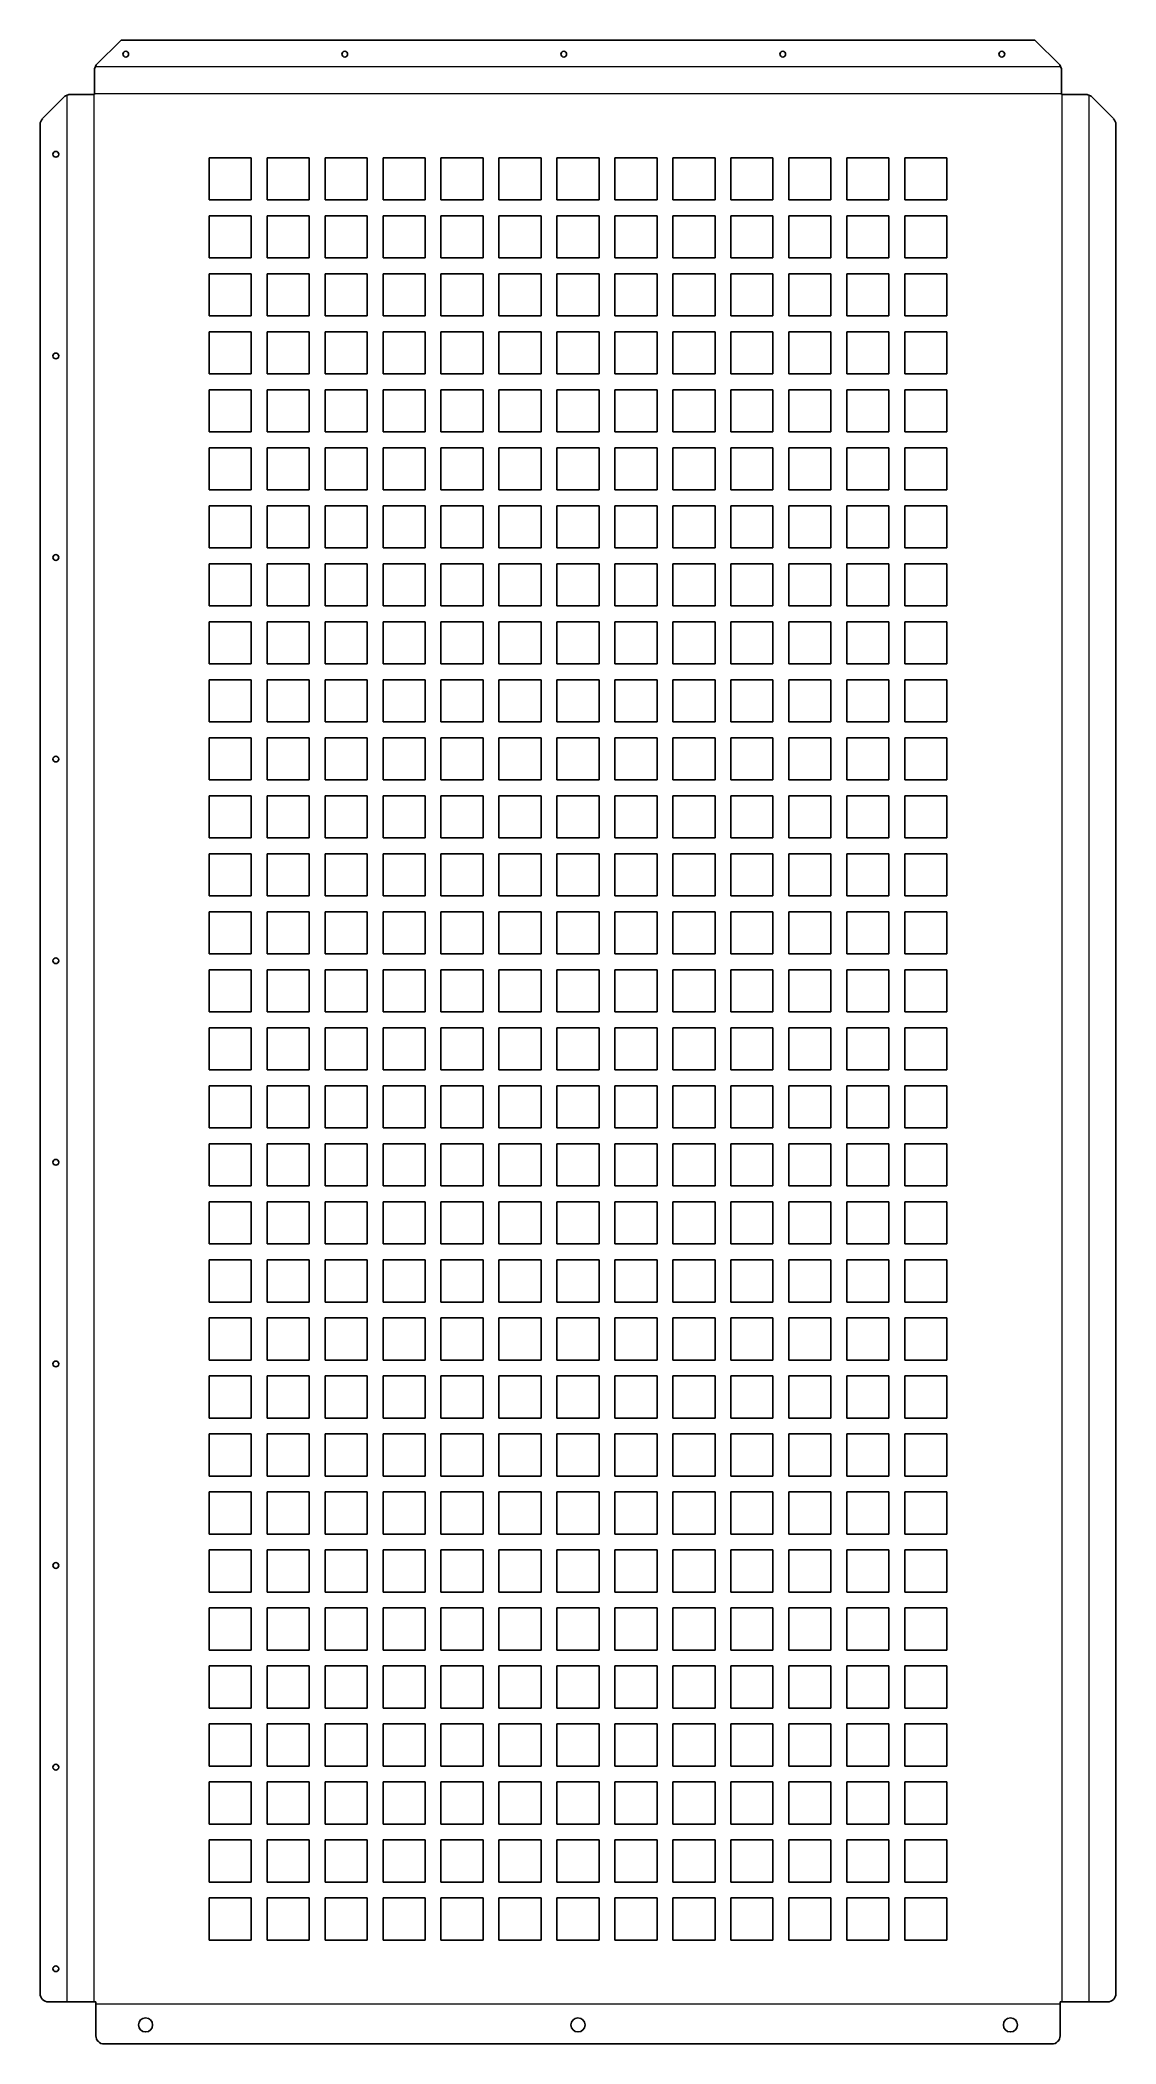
# Model space of a CAD drawing. Header units: millimetres. Extents: x -325 to 325, y -600 to 609.
import ezdxf

# ---------------------------------------------------------------- set-up
doc = ezdxf.new("R2010")
doc.units = ezdxf.units.MM

msp = doc.modelspace()

# ---------------------------------------------------------------- linework, layer by layer
for p, q in [((-290.8, 593.7), (-275.8, 608.7)), ((275.8, 608.7), (-275.8, 608.7)), ((275.8, 608.7), (290.8, 593.7)), ((-291.8, 591.4), (-290.8, 593.7)), ((290.8, 593.7), (291.8, 591.4)), ((-291.8, 575.8), (-291.8, 591.4)), ((291.8, 591.4), (291.8, 575.8)), ((-323.2, 561.3), (-309.7, 574.8)), ((-309.7, 574.8), (-307.4, 575.8)), ((-307.4, 575.8), (-291.8, 575.8)), ((291.8, 575.8), (307.4, 575.8)), ((307.4, 575.8), (309.7, 574.8)), ((309.7, 574.8), (323.2, 561.3)), ((-324.7, 557.7), (-324.7, -570)), ((324.7, -570), (324.7, 557.7)), ((-197.3, 537.7), (-222.7, 537.7)), ((-222.7, 537.7), (-222.7, 512.3)), ((-197.3, 512.3), (-197.3, 537.7)), ((-162.3, 537.7), (-187.7, 537.7)), ((-187.7, 537.7), (-187.7, 512.3)), ((-162.3, 512.3), (-162.3, 537.7)), ((-127.3, 537.7), (-152.7, 537.7)), ((-152.7, 537.7), (-152.7, 512.3)), ((-127.3, 512.3), (-127.3, 537.7)), ((-92.3, 537.7), (-117.7, 537.7)), ((-117.7, 537.7), (-117.7, 512.3)), ((-92.3, 512.3), (-92.3, 537.7)), ((-57.3, 537.7), (-82.7, 537.7)), ((-82.7, 537.7), (-82.7, 512.3)), ((-57.3, 512.3), (-57.3, 537.7)), ((-22.3, 537.7), (-47.7, 537.7)), ((-47.7, 537.7), (-47.7, 512.3)), ((-22.3, 512.3), (-22.3, 537.7)), ((12.7, 537.7), (-12.7, 537.7)), ((-12.7, 537.7), (-12.7, 512.3)), ((12.7, 512.3), (12.7, 537.7)), ((47.7, 537.7), (22.3, 537.7)), ((22.3, 537.7), (22.3, 512.3)), ((47.7, 512.3), (47.7, 537.7)), ((82.7, 537.7), (57.3, 537.7)), ((57.3, 537.7), (57.3, 512.3)), ((82.7, 512.3), (82.7, 537.7)), ((117.7, 537.7), (92.3, 537.7)), ((92.3, 537.7), (92.3, 512.3)), ((117.7, 512.3), (117.7, 537.7)), ((152.7, 537.7), (127.3, 537.7)), ((127.3, 537.7), (127.3, 512.3)), ((152.7, 512.3), (152.7, 537.7)), ((187.7, 537.7), (162.3, 537.7)), ((162.3, 537.7), (162.3, 512.3)), ((187.7, 512.3), (187.7, 537.7)), ((222.7, 537.7), (197.3, 537.7)), ((197.3, 537.7), (197.3, 512.3)), ((222.7, 512.3), (222.7, 537.7)), ((-222.7, 512.3), (-197.3, 512.3)), ((-187.7, 512.3), (-162.3, 512.3)), ((-152.7, 512.3), (-127.3, 512.3)), ((-117.7, 512.3), (-92.3, 512.3)), ((-82.7, 512.3), (-57.3, 512.3)), ((-47.7, 512.3), (-22.3, 512.3)), ((-12.7, 512.3), (12.7, 512.3)), ((22.3, 512.3), (47.7, 512.3)), ((57.3, 512.3), (82.7, 512.3)), ((92.3, 512.3), (117.7, 512.3)), ((127.3, 512.3), (152.7, 512.3)), ((162.3, 512.3), (187.7, 512.3)), ((197.3, 512.3), (222.7, 512.3)), ((-197.3, 502.7), (-222.7, 502.7)), ((-222.7, 502.7), (-222.7, 477.3)), ((-197.3, 477.3), (-197.3, 502.7)), ((-162.3, 502.7), (-187.7, 502.7)), ((-187.7, 502.7), (-187.7, 477.3)), ((-162.3, 477.3), (-162.3, 502.7)), ((-127.3, 502.7), (-152.7, 502.7)), ((-152.7, 502.7), (-152.7, 477.3)), ((-127.3, 477.3), (-127.3, 502.7)), ((-92.3, 502.7), (-117.7, 502.7)), ((-117.7, 502.7), (-117.7, 477.3)), ((-92.3, 477.3), (-92.3, 502.7)), ((-57.3, 502.7), (-82.7, 502.7)), ((-82.7, 502.7), (-82.7, 477.3)), ((-57.3, 477.3), (-57.3, 502.7)), ((-22.3, 502.7), (-47.7, 502.7)), ((-47.7, 502.7), (-47.7, 477.3)), ((-22.3, 477.3), (-22.3, 502.7)), ((12.7, 502.7), (-12.7, 502.7)), ((-12.7, 502.7), (-12.7, 477.3)), ((12.7, 477.3), (12.7, 502.7)), ((47.7, 502.7), (22.3, 502.7)), ((22.3, 502.7), (22.3, 477.3)), ((47.7, 477.3), (47.7, 502.7)), ((82.7, 502.7), (57.3, 502.7)), ((57.3, 502.7), (57.3, 477.3)), ((82.7, 477.3), (82.7, 502.7)), ((117.7, 502.7), (92.3, 502.7)), ((92.3, 502.7), (92.3, 477.3)), ((117.7, 477.3), (117.7, 502.7)), ((152.7, 502.7), (127.3, 502.7)), ((127.3, 502.7), (127.3, 477.3)), ((152.7, 477.3), (152.7, 502.7)), ((187.7, 502.7), (162.3, 502.7)), ((162.3, 502.7), (162.3, 477.3)), ((187.7, 477.3), (187.7, 502.7)), ((222.7, 502.7), (197.3, 502.7)), ((197.3, 502.7), (197.3, 477.3)), ((222.7, 477.3), (222.7, 502.7)), ((-222.7, 477.3), (-197.3, 477.3)), ((-187.7, 477.3), (-162.3, 477.3)), ((-152.7, 477.3), (-127.3, 477.3)), ((-117.7, 477.3), (-92.3, 477.3)), ((-82.7, 477.3), (-57.3, 477.3)), ((-47.7, 477.3), (-22.3, 477.3)), ((-12.7, 477.3), (12.7, 477.3)), ((22.3, 477.3), (47.7, 477.3)), ((57.3, 477.3), (82.7, 477.3)), ((92.3, 477.3), (117.7, 477.3)), ((127.3, 477.3), (152.7, 477.3)), ((162.3, 477.3), (187.7, 477.3)), ((197.3, 477.3), (222.7, 477.3)), ((-197.3, 467.7), (-222.7, 467.7)), ((-222.7, 467.7), (-222.7, 442.3)), ((-197.3, 442.3), (-197.3, 467.7)), ((-162.3, 467.7), (-187.7, 467.7)), ((-187.7, 467.7), (-187.7, 442.3)), ((-162.3, 442.3), (-162.3, 467.7)), ((-127.3, 467.7), (-152.7, 467.7)), ((-152.7, 467.7), (-152.7, 442.3)), ((-127.3, 442.3), (-127.3, 467.7)), ((-92.3, 467.7), (-117.7, 467.7)), ((-117.7, 467.7), (-117.7, 442.3)), ((-92.3, 442.3), (-92.3, 467.7)), ((-57.3, 467.7), (-82.7, 467.7)), ((-82.7, 467.7), (-82.7, 442.3)), ((-57.3, 442.3), (-57.3, 467.7)), ((-22.3, 467.7), (-47.7, 467.7)), ((-47.7, 467.7), (-47.7, 442.3)), ((-22.3, 442.3), (-22.3, 467.7)), ((12.7, 467.7), (-12.7, 467.7)), ((-12.7, 467.7), (-12.7, 442.3)), ((12.7, 442.3), (12.7, 467.7)), ((47.7, 467.7), (22.3, 467.7)), ((22.3, 467.7), (22.3, 442.3)), ((47.7, 442.3), (47.7, 467.7)), ((82.7, 467.7), (57.3, 467.7)), ((57.3, 467.7), (57.3, 442.3)), ((82.7, 442.3), (82.7, 467.7)), ((117.7, 467.7), (92.3, 467.7)), ((92.3, 467.7), (92.3, 442.3)), ((117.7, 442.3), (117.7, 467.7)), ((152.7, 467.7), (127.3, 467.7)), ((127.3, 467.7), (127.3, 442.3)), ((152.7, 442.3), (152.7, 467.7)), ((187.7, 467.7), (162.3, 467.7)), ((162.3, 467.7), (162.3, 442.3)), ((187.7, 442.3), (187.7, 467.7)), ((222.7, 467.7), (197.3, 467.7)), ((197.3, 467.7), (197.3, 442.3)), ((222.7, 442.3), (222.7, 467.7)), ((-222.7, 442.3), (-197.3, 442.3)), ((-187.7, 442.3), (-162.3, 442.3)), ((-152.7, 442.3), (-127.3, 442.3)), ((-117.7, 442.3), (-92.3, 442.3)), ((-82.7, 442.3), (-57.3, 442.3)), ((-47.7, 442.3), (-22.3, 442.3)), ((-12.7, 442.3), (12.7, 442.3)), ((22.3, 442.3), (47.7, 442.3)), ((57.3, 442.3), (82.7, 442.3)), ((92.3, 442.3), (117.7, 442.3)), ((127.3, 442.3), (152.7, 442.3)), ((162.3, 442.3), (187.7, 442.3)), ((197.3, 442.3), (222.7, 442.3)), ((-197.3, 432.7), (-222.7, 432.7)), ((-222.7, 432.7), (-222.7, 407.3)), ((-197.3, 407.3), (-197.3, 432.7)), ((-162.3, 432.7), (-187.7, 432.7)), ((-187.7, 432.7), (-187.7, 407.3)), ((-162.3, 407.3), (-162.3, 432.7)), ((-127.3, 432.7), (-152.7, 432.7)), ((-152.7, 432.7), (-152.7, 407.3)), ((-127.3, 407.3), (-127.3, 432.7)), ((-92.3, 432.7), (-117.7, 432.7)), ((-117.7, 432.7), (-117.7, 407.3)), ((-92.3, 407.3), (-92.3, 432.7)), ((-57.3, 432.7), (-82.7, 432.7)), ((-82.7, 432.7), (-82.7, 407.3)), ((-57.3, 407.3), (-57.3, 432.7)), ((-22.3, 432.7), (-47.7, 432.7)), ((-47.7, 432.7), (-47.7, 407.3)), ((-22.3, 407.3), (-22.3, 432.7)), ((12.7, 432.7), (-12.7, 432.7)), ((-12.7, 432.7), (-12.7, 407.3)), ((12.7, 407.3), (12.7, 432.7)), ((47.7, 432.7), (22.3, 432.7)), ((22.3, 432.7), (22.3, 407.3)), ((47.7, 407.3), (47.7, 432.7)), ((82.7, 432.7), (57.3, 432.7)), ((57.3, 432.7), (57.3, 407.3)), ((82.7, 407.3), (82.7, 432.7)), ((117.7, 432.7), (92.3, 432.7)), ((92.3, 432.7), (92.3, 407.3)), ((117.7, 407.3), (117.7, 432.7)), ((152.7, 432.7), (127.3, 432.7)), ((127.3, 432.7), (127.3, 407.3)), ((152.7, 407.3), (152.7, 432.7)), ((187.7, 432.7), (162.3, 432.7)), ((162.3, 432.7), (162.3, 407.3)), ((187.7, 407.3), (187.7, 432.7)), ((222.7, 432.7), (197.3, 432.7)), ((197.3, 432.7), (197.3, 407.3)), ((222.7, 407.3), (222.7, 432.7)), ((-222.7, 407.3), (-197.3, 407.3)), ((-187.7, 407.3), (-162.3, 407.3)), ((-152.7, 407.3), (-127.3, 407.3)), ((-117.7, 407.3), (-92.3, 407.3)), ((-82.7, 407.3), (-57.3, 407.3)), ((-47.7, 407.3), (-22.3, 407.3)), ((-12.7, 407.3), (12.7, 407.3)), ((22.3, 407.3), (47.7, 407.3)), ((57.3, 407.3), (82.7, 407.3)), ((92.3, 407.3), (117.7, 407.3)), ((127.3, 407.3), (152.7, 407.3)), ((162.3, 407.3), (187.7, 407.3)), ((197.3, 407.3), (222.7, 407.3)), ((-197.3, 397.7), (-222.7, 397.7)), ((-222.7, 397.7), (-222.7, 372.3)), ((-197.3, 372.3), (-197.3, 397.7)), ((-162.3, 397.7), (-187.7, 397.7)), ((-187.7, 397.7), (-187.7, 372.3)), ((-162.3, 372.3), (-162.3, 397.7)), ((-127.3, 397.7), (-152.7, 397.7)), ((-152.7, 397.7), (-152.7, 372.3)), ((-127.3, 372.3), (-127.3, 397.7)), ((-92.3, 397.7), (-117.7, 397.7)), ((-117.7, 397.7), (-117.7, 372.3)), ((-92.3, 372.3), (-92.3, 397.7)), ((-57.3, 397.7), (-82.7, 397.7)), ((-82.7, 397.7), (-82.7, 372.3)), ((-57.3, 372.3), (-57.3, 397.7)), ((-22.3, 397.7), (-47.7, 397.7)), ((-47.7, 397.7), (-47.7, 372.3)), ((-22.3, 372.3), (-22.3, 397.7)), ((12.7, 397.7), (-12.7, 397.7)), ((-12.7, 397.7), (-12.7, 372.3)), ((12.7, 372.3), (12.7, 397.7)), ((47.7, 397.7), (22.3, 397.7)), ((22.3, 397.7), (22.3, 372.3)), ((47.7, 372.3), (47.7, 397.7)), ((82.7, 397.7), (57.3, 397.7)), ((57.3, 397.7), (57.3, 372.3)), ((82.7, 372.3), (82.7, 397.7)), ((117.7, 397.7), (92.3, 397.7)), ((92.3, 397.7), (92.3, 372.3)), ((117.7, 372.3), (117.7, 397.7)), ((152.7, 397.7), (127.3, 397.7)), ((127.3, 397.7), (127.3, 372.3)), ((152.7, 372.3), (152.7, 397.7)), ((187.7, 397.7), (162.3, 397.7)), ((162.3, 397.7), (162.3, 372.3)), ((187.7, 372.3), (187.7, 397.7)), ((222.7, 397.7), (197.3, 397.7)), ((197.3, 397.7), (197.3, 372.3)), ((222.7, 372.3), (222.7, 397.7)), ((-222.7, 372.3), (-197.3, 372.3)), ((-187.7, 372.3), (-162.3, 372.3)), ((-152.7, 372.3), (-127.3, 372.3)), ((-117.7, 372.3), (-92.3, 372.3)), ((-82.7, 372.3), (-57.3, 372.3)), ((-47.7, 372.3), (-22.3, 372.3)), ((-12.7, 372.3), (12.7, 372.3)), ((22.3, 372.3), (47.7, 372.3)), ((57.3, 372.3), (82.7, 372.3)), ((92.3, 372.3), (117.7, 372.3)), ((127.3, 372.3), (152.7, 372.3)), ((162.3, 372.3), (187.7, 372.3)), ((197.3, 372.3), (222.7, 372.3)), ((-197.3, 362.7), (-222.7, 362.7)), ((-222.7, 362.7), (-222.7, 337.3)), ((-197.3, 337.3), (-197.3, 362.7)), ((-162.3, 362.7), (-187.7, 362.7)), ((-187.7, 362.7), (-187.7, 337.3)), ((-162.3, 337.3), (-162.3, 362.7)), ((-127.3, 362.7), (-152.7, 362.7)), ((-152.7, 362.7), (-152.7, 337.3)), ((-127.3, 337.3), (-127.3, 362.7)), ((-92.3, 362.7), (-117.7, 362.7)), ((-117.7, 362.7), (-117.7, 337.3)), ((-92.3, 337.3), (-92.3, 362.7)), ((-57.3, 362.7), (-82.7, 362.7)), ((-82.7, 362.7), (-82.7, 337.3)), ((-57.3, 337.3), (-57.3, 362.7)), ((-22.3, 362.7), (-47.7, 362.7)), ((-47.7, 362.7), (-47.7, 337.3)), ((-22.3, 337.3), (-22.3, 362.7)), ((12.7, 362.7), (-12.7, 362.7)), ((-12.7, 362.7), (-12.7, 337.3)), ((12.7, 337.3), (12.7, 362.7)), ((47.7, 362.7), (22.3, 362.7)), ((22.3, 362.7), (22.3, 337.3)), ((47.7, 337.3), (47.7, 362.7)), ((82.7, 362.7), (57.3, 362.7)), ((57.3, 362.7), (57.3, 337.3)), ((82.7, 337.3), (82.7, 362.7)), ((117.7, 362.7), (92.3, 362.7)), ((92.3, 362.7), (92.3, 337.3)), ((117.7, 337.3), (117.7, 362.7)), ((152.7, 362.7), (127.3, 362.7)), ((127.3, 362.7), (127.3, 337.3)), ((152.7, 337.3), (152.7, 362.7)), ((187.7, 362.7), (162.3, 362.7)), ((162.3, 362.7), (162.3, 337.3)), ((187.7, 337.3), (187.7, 362.7)), ((222.7, 362.7), (197.3, 362.7)), ((197.3, 362.7), (197.3, 337.3)), ((222.7, 337.3), (222.7, 362.7)), ((-222.7, 337.3), (-197.3, 337.3)), ((-197.3, 327.7), (-222.7, 327.7)), ((-222.7, 327.7), (-222.7, 302.3)), ((-197.3, 302.3), (-197.3, 327.7)), ((-187.7, 337.3), (-162.3, 337.3)), ((-162.3, 327.7), (-187.7, 327.7)), ((-187.7, 327.7), (-187.7, 302.3)), ((-162.3, 302.3), (-162.3, 327.7)), ((-152.7, 337.3), (-127.3, 337.3)), ((-127.3, 327.7), (-152.7, 327.7)), ((-152.7, 327.7), (-152.7, 302.3)), ((-127.3, 302.3), (-127.3, 327.7)), ((-117.7, 337.3), (-92.3, 337.3)), ((-92.3, 327.7), (-117.7, 327.7)), ((-117.7, 327.7), (-117.7, 302.3)), ((-92.3, 302.3), (-92.3, 327.7)), ((-82.7, 337.3), (-57.3, 337.3)), ((-57.3, 327.7), (-82.7, 327.7)), ((-82.7, 327.7), (-82.7, 302.3)), ((-57.3, 302.3), (-57.3, 327.7)), ((-47.7, 337.3), (-22.3, 337.3)), ((-22.3, 327.7), (-47.7, 327.7)), ((-47.7, 327.7), (-47.7, 302.3)), ((-22.3, 302.3), (-22.3, 327.7)), ((-12.7, 337.3), (12.7, 337.3)), ((12.7, 327.7), (-12.7, 327.7)), ((-12.7, 327.7), (-12.7, 302.3)), ((12.7, 302.3), (12.7, 327.7)), ((22.3, 337.3), (47.7, 337.3)), ((47.7, 327.7), (22.3, 327.7)), ((22.3, 327.7), (22.3, 302.3)), ((47.7, 302.3), (47.7, 327.7)), ((57.3, 337.3), (82.7, 337.3)), ((82.7, 327.7), (57.3, 327.7)), ((57.3, 327.7), (57.3, 302.3)), ((82.7, 302.3), (82.7, 327.7)), ((92.3, 337.3), (117.7, 337.3)), ((117.7, 327.7), (92.3, 327.7)), ((92.3, 327.7), (92.3, 302.3)), ((117.7, 302.3), (117.7, 327.7)), ((127.3, 337.3), (152.7, 337.3)), ((152.7, 327.7), (127.3, 327.7)), ((127.3, 327.7), (127.3, 302.3)), ((152.7, 302.3), (152.7, 327.7)), ((162.3, 337.3), (187.7, 337.3)), ((187.7, 327.7), (162.3, 327.7)), ((162.3, 327.7), (162.3, 302.3)), ((187.7, 302.3), (187.7, 327.7)), ((197.3, 337.3), (222.7, 337.3)), ((222.7, 327.7), (197.3, 327.7)), ((197.3, 327.7), (197.3, 302.3)), ((222.7, 302.3), (222.7, 327.7)), ((-222.7, 302.3), (-197.3, 302.3)), ((-187.7, 302.3), (-162.3, 302.3)), ((-152.7, 302.3), (-127.3, 302.3)), ((-117.7, 302.3), (-92.3, 302.3)), ((-82.7, 302.3), (-57.3, 302.3)), ((-47.7, 302.3), (-22.3, 302.3)), ((-12.7, 302.3), (12.7, 302.3)), ((22.3, 302.3), (47.7, 302.3)), ((57.3, 302.3), (82.7, 302.3)), ((92.3, 302.3), (117.7, 302.3)), ((127.3, 302.3), (152.7, 302.3)), ((162.3, 302.3), (187.7, 302.3)), ((197.3, 302.3), (222.7, 302.3)), ((-197.3, 292.7), (-222.7, 292.7)), ((-222.7, 292.7), (-222.7, 267.3)), ((-197.3, 267.3), (-197.3, 292.7)), ((-162.3, 292.7), (-187.7, 292.7)), ((-187.7, 292.7), (-187.7, 267.3)), ((-162.3, 267.3), (-162.3, 292.7)), ((-127.3, 292.7), (-152.7, 292.7)), ((-152.7, 292.7), (-152.7, 267.3)), ((-127.3, 267.3), (-127.3, 292.7)), ((-92.3, 292.7), (-117.7, 292.7)), ((-117.7, 292.7), (-117.7, 267.3)), ((-92.3, 267.3), (-92.3, 292.7)), ((-57.3, 292.7), (-82.7, 292.7)), ((-82.7, 292.7), (-82.7, 267.3)), ((-57.3, 267.3), (-57.3, 292.7)), ((-22.3, 292.7), (-47.7, 292.7)), ((-47.7, 292.7), (-47.7, 267.3)), ((-22.3, 267.3), (-22.3, 292.7)), ((12.7, 292.7), (-12.7, 292.7)), ((-12.7, 292.7), (-12.7, 267.3)), ((12.7, 267.3), (12.7, 292.7)), ((47.7, 292.7), (22.3, 292.7)), ((22.3, 292.7), (22.3, 267.3)), ((47.7, 267.3), (47.7, 292.7)), ((82.7, 292.7), (57.3, 292.7)), ((57.3, 292.7), (57.3, 267.3)), ((82.7, 267.3), (82.7, 292.7)), ((117.7, 292.7), (92.3, 292.7)), ((92.3, 292.7), (92.3, 267.3)), ((117.7, 267.3), (117.7, 292.7)), ((152.7, 292.7), (127.3, 292.7)), ((127.3, 292.7), (127.3, 267.3)), ((152.7, 267.3), (152.7, 292.7)), ((187.7, 292.7), (162.3, 292.7)), ((162.3, 292.7), (162.3, 267.3)), ((187.7, 267.3), (187.7, 292.7)), ((222.7, 292.7), (197.3, 292.7)), ((197.3, 292.7), (197.3, 267.3)), ((222.7, 267.3), (222.7, 292.7)), ((-222.7, 267.3), (-197.3, 267.3)), ((-187.7, 267.3), (-162.3, 267.3)), ((-152.7, 267.3), (-127.3, 267.3)), ((-117.7, 267.3), (-92.3, 267.3)), ((-82.7, 267.3), (-57.3, 267.3)), ((-47.7, 267.3), (-22.3, 267.3)), ((-12.7, 267.3), (12.7, 267.3)), ((22.3, 267.3), (47.7, 267.3)), ((57.3, 267.3), (82.7, 267.3)), ((92.3, 267.3), (117.7, 267.3)), ((127.3, 267.3), (152.7, 267.3)), ((162.3, 267.3), (187.7, 267.3)), ((197.3, 267.3), (222.7, 267.3)), ((-197.3, 257.7), (-222.7, 257.7)), ((-222.7, 257.7), (-222.7, 232.3)), ((-197.3, 232.3), (-197.3, 257.7)), ((-162.3, 257.7), (-187.7, 257.7)), ((-187.7, 257.7), (-187.7, 232.3)), ((-162.3, 232.3), (-162.3, 257.7)), ((-127.3, 257.7), (-152.7, 257.7)), ((-152.7, 257.7), (-152.7, 232.3)), ((-127.3, 232.3), (-127.3, 257.7)), ((-92.3, 257.7), (-117.7, 257.7)), ((-117.7, 257.7), (-117.7, 232.3)), ((-92.3, 232.3), (-92.3, 257.7)), ((-57.3, 257.7), (-82.7, 257.7)), ((-82.7, 257.7), (-82.7, 232.3)), ((-57.3, 232.3), (-57.3, 257.7)), ((-22.3, 257.7), (-47.7, 257.7)), ((-47.7, 257.7), (-47.7, 232.3)), ((-22.3, 232.3), (-22.3, 257.7)), ((12.7, 257.7), (-12.7, 257.7)), ((-12.7, 257.7), (-12.7, 232.3)), ((12.7, 232.3), (12.7, 257.7)), ((47.7, 257.7), (22.3, 257.7)), ((22.3, 257.7), (22.3, 232.3)), ((47.7, 232.3), (47.7, 257.7)), ((82.7, 257.7), (57.3, 257.7)), ((57.3, 257.7), (57.3, 232.3)), ((82.7, 232.3), (82.7, 257.7)), ((117.7, 257.7), (92.3, 257.7)), ((92.3, 257.7), (92.3, 232.3)), ((117.7, 232.3), (117.7, 257.7)), ((152.7, 257.7), (127.3, 257.7)), ((127.3, 257.7), (127.3, 232.3)), ((152.7, 232.3), (152.7, 257.7)), ((187.7, 257.7), (162.3, 257.7)), ((162.3, 257.7), (162.3, 232.3)), ((187.7, 232.3), (187.7, 257.7)), ((222.7, 257.7), (197.3, 257.7)), ((197.3, 257.7), (197.3, 232.3)), ((222.7, 232.3), (222.7, 257.7)), ((-222.7, 232.3), (-197.3, 232.3)), ((-187.7, 232.3), (-162.3, 232.3)), ((-152.7, 232.3), (-127.3, 232.3)), ((-117.7, 232.3), (-92.3, 232.3)), ((-82.7, 232.3), (-57.3, 232.3)), ((-47.7, 232.3), (-22.3, 232.3)), ((-12.7, 232.3), (12.7, 232.3)), ((22.3, 232.3), (47.7, 232.3)), ((57.3, 232.3), (82.7, 232.3)), ((92.3, 232.3), (117.7, 232.3)), ((127.3, 232.3), (152.7, 232.3)), ((162.3, 232.3), (187.7, 232.3)), ((197.3, 232.3), (222.7, 232.3)), ((-197.3, 222.7), (-222.7, 222.7)), ((-222.7, 222.7), (-222.7, 197.3)), ((-197.3, 197.3), (-197.3, 222.7)), ((-162.3, 222.7), (-187.7, 222.7)), ((-187.7, 222.7), (-187.7, 197.3)), ((-162.3, 197.3), (-162.3, 222.7)), ((-127.3, 222.7), (-152.7, 222.7)), ((-152.7, 222.7), (-152.7, 197.3)), ((-127.3, 197.3), (-127.3, 222.7)), ((-92.3, 222.7), (-117.7, 222.7)), ((-117.7, 222.7), (-117.7, 197.3)), ((-92.3, 197.3), (-92.3, 222.7)), ((-57.3, 222.7), (-82.7, 222.7)), ((-82.7, 222.7), (-82.7, 197.3)), ((-57.3, 197.3), (-57.3, 222.7)), ((-22.3, 222.7), (-47.7, 222.7)), ((-47.7, 222.7), (-47.7, 197.3)), ((-22.3, 197.3), (-22.3, 222.7)), ((12.7, 222.7), (-12.7, 222.7)), ((-12.7, 222.7), (-12.7, 197.3)), ((12.7, 197.3), (12.7, 222.7)), ((47.7, 222.7), (22.3, 222.7)), ((22.3, 222.7), (22.3, 197.3)), ((47.7, 197.3), (47.7, 222.7)), ((82.7, 222.7), (57.3, 222.7)), ((57.3, 222.7), (57.3, 197.3)), ((82.7, 197.3), (82.7, 222.7)), ((117.7, 222.7), (92.3, 222.7)), ((92.3, 222.7), (92.3, 197.3)), ((117.7, 197.3), (117.7, 222.7)), ((152.7, 222.7), (127.3, 222.7)), ((127.3, 222.7), (127.3, 197.3)), ((152.7, 197.3), (152.7, 222.7)), ((187.7, 222.7), (162.3, 222.7)), ((162.3, 222.7), (162.3, 197.3)), ((187.7, 197.3), (187.7, 222.7)), ((222.7, 222.7), (197.3, 222.7)), ((197.3, 222.7), (197.3, 197.3)), ((222.7, 197.3), (222.7, 222.7)), ((-222.7, 197.3), (-197.3, 197.3)), ((-187.7, 197.3), (-162.3, 197.3)), ((-152.7, 197.3), (-127.3, 197.3)), ((-117.7, 197.3), (-92.3, 197.3)), ((-82.7, 197.3), (-57.3, 197.3)), ((-47.7, 197.3), (-22.3, 197.3)), ((-12.7, 197.3), (12.7, 197.3)), ((22.3, 197.3), (47.7, 197.3)), ((57.3, 197.3), (82.7, 197.3)), ((92.3, 197.3), (117.7, 197.3)), ((127.3, 197.3), (152.7, 197.3)), ((162.3, 197.3), (187.7, 197.3)), ((197.3, 197.3), (222.7, 197.3)), ((-197.3, 187.7), (-222.7, 187.7)), ((-222.7, 187.7), (-222.7, 162.3)), ((-197.3, 162.3), (-197.3, 187.7)), ((-162.3, 187.7), (-187.7, 187.7)), ((-187.7, 187.7), (-187.7, 162.3)), ((-162.3, 162.3), (-162.3, 187.7)), ((-127.3, 187.7), (-152.7, 187.7)), ((-152.7, 187.7), (-152.7, 162.3)), ((-127.3, 162.3), (-127.3, 187.7)), ((-92.3, 187.7), (-117.7, 187.7)), ((-117.7, 187.7), (-117.7, 162.3)), ((-92.3, 162.3), (-92.3, 187.7)), ((-57.3, 187.7), (-82.7, 187.7)), ((-82.7, 187.7), (-82.7, 162.3)), ((-57.3, 162.3), (-57.3, 187.7)), ((-22.3, 187.7), (-47.7, 187.7)), ((-47.7, 187.7), (-47.7, 162.3)), ((-22.3, 162.3), (-22.3, 187.7)), ((12.7, 187.7), (-12.7, 187.7)), ((-12.7, 187.7), (-12.7, 162.3)), ((12.7, 162.3), (12.7, 187.7)), ((47.7, 187.7), (22.3, 187.7)), ((22.3, 187.7), (22.3, 162.3)), ((47.7, 162.3), (47.7, 187.7)), ((82.7, 187.7), (57.3, 187.7)), ((57.3, 187.7), (57.3, 162.3)), ((82.7, 162.3), (82.7, 187.7)), ((117.7, 187.7), (92.3, 187.7)), ((92.3, 187.7), (92.3, 162.3)), ((117.7, 162.3), (117.7, 187.7)), ((152.7, 187.7), (127.3, 187.7)), ((127.3, 187.7), (127.3, 162.3)), ((152.7, 162.3), (152.7, 187.7)), ((187.7, 187.7), (162.3, 187.7)), ((162.3, 187.7), (162.3, 162.3)), ((187.7, 162.3), (187.7, 187.7)), ((222.7, 187.7), (197.3, 187.7)), ((197.3, 187.7), (197.3, 162.3)), ((222.7, 162.3), (222.7, 187.7)), ((-222.7, 162.3), (-197.3, 162.3)), ((-187.7, 162.3), (-162.3, 162.3)), ((-152.7, 162.3), (-127.3, 162.3)), ((-117.7, 162.3), (-92.3, 162.3)), ((-82.7, 162.3), (-57.3, 162.3)), ((-47.7, 162.3), (-22.3, 162.3)), ((-12.7, 162.3), (12.7, 162.3)), ((22.3, 162.3), (47.7, 162.3)), ((57.3, 162.3), (82.7, 162.3)), ((92.3, 162.3), (117.7, 162.3)), ((127.3, 162.3), (152.7, 162.3)), ((162.3, 162.3), (187.7, 162.3)), ((197.3, 162.3), (222.7, 162.3)), ((-197.3, 152.7), (-222.7, 152.7)), ((-222.7, 152.7), (-222.7, 127.3)), ((-197.3, 127.3), (-197.3, 152.7)), ((-162.3, 152.7), (-187.7, 152.7)), ((-187.7, 152.7), (-187.7, 127.3)), ((-162.3, 127.3), (-162.3, 152.7)), ((-127.3, 152.7), (-152.7, 152.7)), ((-152.7, 152.7), (-152.7, 127.3)), ((-127.3, 127.3), (-127.3, 152.7)), ((-92.3, 152.7), (-117.7, 152.7)), ((-117.7, 152.7), (-117.7, 127.3)), ((-92.3, 127.3), (-92.3, 152.7)), ((-57.3, 152.7), (-82.7, 152.7)), ((-82.7, 152.7), (-82.7, 127.3)), ((-57.3, 127.3), (-57.3, 152.7)), ((-22.3, 152.7), (-47.7, 152.7)), ((-47.7, 152.7), (-47.7, 127.3)), ((-22.3, 127.3), (-22.3, 152.7)), ((12.7, 152.7), (-12.7, 152.7)), ((-12.7, 152.7), (-12.7, 127.3)), ((12.7, 127.3), (12.7, 152.7)), ((47.7, 152.7), (22.3, 152.7)), ((22.3, 152.7), (22.3, 127.3)), ((47.7, 127.3), (47.7, 152.7)), ((82.7, 152.7), (57.3, 152.7)), ((57.3, 152.7), (57.3, 127.3)), ((82.7, 127.3), (82.7, 152.7)), ((117.7, 152.7), (92.3, 152.7)), ((92.3, 152.7), (92.3, 127.3)), ((117.7, 127.3), (117.7, 152.7)), ((152.7, 152.7), (127.3, 152.7)), ((127.3, 152.7), (127.3, 127.3)), ((152.7, 127.3), (152.7, 152.7)), ((187.7, 152.7), (162.3, 152.7)), ((162.3, 152.7), (162.3, 127.3)), ((187.7, 127.3), (187.7, 152.7)), ((222.7, 152.7), (197.3, 152.7)), ((197.3, 152.7), (197.3, 127.3)), ((222.7, 127.3), (222.7, 152.7)), ((-222.7, 127.3), (-197.3, 127.3)), ((-187.7, 127.3), (-162.3, 127.3)), ((-152.7, 127.3), (-127.3, 127.3)), ((-117.7, 127.3), (-92.3, 127.3)), ((-82.7, 127.3), (-57.3, 127.3)), ((-47.7, 127.3), (-22.3, 127.3)), ((-12.7, 127.3), (12.7, 127.3)), ((22.3, 127.3), (47.7, 127.3)), ((57.3, 127.3), (82.7, 127.3)), ((92.3, 127.3), (117.7, 127.3)), ((127.3, 127.3), (152.7, 127.3)), ((162.3, 127.3), (187.7, 127.3)), ((197.3, 127.3), (222.7, 127.3)), ((-197.3, 117.7), (-222.7, 117.7)), ((-222.7, 117.7), (-222.7, 92.3)), ((-197.3, 92.3), (-197.3, 117.7)), ((-162.3, 117.7), (-187.7, 117.7)), ((-187.7, 117.7), (-187.7, 92.3)), ((-162.3, 92.3), (-162.3, 117.7)), ((-127.3, 117.7), (-152.7, 117.7)), ((-152.7, 117.7), (-152.7, 92.3)), ((-127.3, 92.3), (-127.3, 117.7)), ((-92.3, 117.7), (-117.7, 117.7)), ((-117.7, 117.7), (-117.7, 92.3)), ((-92.3, 92.3), (-92.3, 117.7)), ((-57.3, 117.7), (-82.7, 117.7)), ((-82.7, 117.7), (-82.7, 92.3)), ((-57.3, 92.3), (-57.3, 117.7)), ((-22.3, 117.7), (-47.7, 117.7)), ((-47.7, 117.7), (-47.7, 92.3)), ((-22.3, 92.3), (-22.3, 117.7)), ((12.7, 117.7), (-12.7, 117.7)), ((-12.7, 117.7), (-12.7, 92.3)), ((12.7, 92.3), (12.7, 117.7)), ((47.7, 117.7), (22.3, 117.7)), ((22.3, 117.7), (22.3, 92.3)), ((47.7, 92.3), (47.7, 117.7)), ((82.7, 117.7), (57.3, 117.7)), ((57.3, 117.7), (57.3, 92.3)), ((82.7, 92.3), (82.7, 117.7)), ((117.7, 117.7), (92.3, 117.7)), ((92.3, 117.7), (92.3, 92.3)), ((117.7, 92.3), (117.7, 117.7)), ((152.7, 117.7), (127.3, 117.7)), ((127.3, 117.7), (127.3, 92.3)), ((152.7, 92.3), (152.7, 117.7)), ((187.7, 117.7), (162.3, 117.7)), ((162.3, 117.7), (162.3, 92.3)), ((187.7, 92.3), (187.7, 117.7)), ((222.7, 117.7), (197.3, 117.7)), ((197.3, 117.7), (197.3, 92.3)), ((222.7, 92.3), (222.7, 117.7)), ((-222.7, 92.3), (-197.3, 92.3)), ((-187.7, 92.3), (-162.3, 92.3)), ((-152.7, 92.3), (-127.3, 92.3)), ((-117.7, 92.3), (-92.3, 92.3)), ((-82.7, 92.3), (-57.3, 92.3)), ((-47.7, 92.3), (-22.3, 92.3)), ((-12.7, 92.3), (12.7, 92.3)), ((22.3, 92.3), (47.7, 92.3)), ((57.3, 92.3), (82.7, 92.3)), ((92.3, 92.3), (117.7, 92.3)), ((127.3, 92.3), (152.7, 92.3)), ((162.3, 92.3), (187.7, 92.3)), ((197.3, 92.3), (222.7, 92.3)), ((-197.3, 82.7), (-222.7, 82.7)), ((-222.7, 82.7), (-222.7, 57.3)), ((-197.3, 57.3), (-197.3, 82.7)), ((-162.3, 82.7), (-187.7, 82.7)), ((-187.7, 82.7), (-187.7, 57.3)), ((-162.3, 57.3), (-162.3, 82.7)), ((-127.3, 82.7), (-152.7, 82.7)), ((-152.7, 82.7), (-152.7, 57.3)), ((-127.3, 57.3), (-127.3, 82.7)), ((-92.3, 82.7), (-117.7, 82.7)), ((-117.7, 82.7), (-117.7, 57.3)), ((-92.3, 57.3), (-92.3, 82.7)), ((-57.3, 82.7), (-82.7, 82.7)), ((-82.7, 82.7), (-82.7, 57.3)), ((-57.3, 57.3), (-57.3, 82.7)), ((-22.3, 82.7), (-47.7, 82.7)), ((-47.7, 82.7), (-47.7, 57.3)), ((-22.3, 57.3), (-22.3, 82.7)), ((12.7, 82.7), (-12.7, 82.7)), ((-12.7, 82.7), (-12.7, 57.3)), ((12.7, 57.3), (12.7, 82.7)), ((47.7, 82.7), (22.3, 82.7)), ((22.3, 82.7), (22.3, 57.3)), ((47.7, 57.3), (47.7, 82.7)), ((82.7, 82.7), (57.3, 82.7)), ((57.3, 82.7), (57.3, 57.3)), ((82.7, 57.3), (82.7, 82.7)), ((117.7, 82.7), (92.3, 82.7)), ((92.3, 82.7), (92.3, 57.3)), ((117.7, 57.3), (117.7, 82.7)), ((152.7, 82.7), (127.3, 82.7)), ((127.3, 82.7), (127.3, 57.3)), ((152.7, 57.3), (152.7, 82.7)), ((187.7, 82.7), (162.3, 82.7)), ((162.3, 82.7), (162.3, 57.3)), ((187.7, 57.3), (187.7, 82.7)), ((222.7, 82.7), (197.3, 82.7)), ((197.3, 82.7), (197.3, 57.3)), ((222.7, 57.3), (222.7, 82.7)), ((-222.7, 57.3), (-197.3, 57.3)), ((-187.7, 57.3), (-162.3, 57.3)), ((-152.7, 57.3), (-127.3, 57.3)), ((-117.7, 57.3), (-92.3, 57.3)), ((-82.7, 57.3), (-57.3, 57.3)), ((-47.7, 57.3), (-22.3, 57.3)), ((-12.7, 57.3), (12.7, 57.3)), ((22.3, 57.3), (47.7, 57.3)), ((57.3, 57.3), (82.7, 57.3)), ((92.3, 57.3), (117.7, 57.3)), ((127.3, 57.3), (152.7, 57.3)), ((162.3, 57.3), (187.7, 57.3)), ((197.3, 57.3), (222.7, 57.3)), ((-197.3, 47.7), (-222.7, 47.7)), ((-222.7, 47.7), (-222.7, 22.3)), ((-197.3, 22.3), (-197.3, 47.7)), ((-162.3, 47.7), (-187.7, 47.7)), ((-187.7, 47.7), (-187.7, 22.3)), ((-162.3, 22.3), (-162.3, 47.7)), ((-127.3, 47.7), (-152.7, 47.7)), ((-152.7, 47.7), (-152.7, 22.3)), ((-127.3, 22.3), (-127.3, 47.7)), ((-92.3, 47.7), (-117.7, 47.7)), ((-117.7, 47.7), (-117.7, 22.3)), ((-92.3, 22.3), (-92.3, 47.7)), ((-57.3, 47.7), (-82.7, 47.7)), ((-82.7, 47.7), (-82.7, 22.3)), ((-57.3, 22.3), (-57.3, 47.7)), ((-22.3, 47.7), (-47.7, 47.7)), ((-47.7, 47.7), (-47.7, 22.3)), ((-22.3, 22.3), (-22.3, 47.7)), ((12.7, 47.7), (-12.7, 47.7)), ((-12.7, 47.7), (-12.7, 22.3)), ((12.7, 22.3), (12.7, 47.7)), ((47.7, 47.7), (22.3, 47.7)), ((22.3, 47.7), (22.3, 22.3)), ((47.7, 22.3), (47.7, 47.7)), ((82.7, 47.7), (57.3, 47.7)), ((57.3, 47.7), (57.3, 22.3)), ((82.7, 22.3), (82.7, 47.7)), ((117.7, 47.7), (92.3, 47.7)), ((92.3, 47.7), (92.3, 22.3)), ((117.7, 22.3), (117.7, 47.7)), ((152.7, 47.7), (127.3, 47.7)), ((127.3, 47.7), (127.3, 22.3)), ((152.7, 22.3), (152.7, 47.7)), ((187.7, 47.7), (162.3, 47.7)), ((162.3, 47.7), (162.3, 22.3)), ((187.7, 22.3), (187.7, 47.7)), ((222.7, 47.7), (197.3, 47.7)), ((197.3, 47.7), (197.3, 22.3)), ((222.7, 22.3), (222.7, 47.7)), ((-222.7, 22.3), (-197.3, 22.3)), ((-197.3, 12.7), (-222.7, 12.7)), ((-222.7, 12.7), (-222.7, -12.7)), ((-197.3, -12.7), (-197.3, 12.7)), ((-187.7, 22.3), (-162.3, 22.3)), ((-162.3, 12.7), (-187.7, 12.7)), ((-187.7, 12.7), (-187.7, -12.7)), ((-162.3, -12.7), (-162.3, 12.7)), ((-152.7, 22.3), (-127.3, 22.3)), ((-127.3, 12.7), (-152.7, 12.7)), ((-152.7, 12.7), (-152.7, -12.7)), ((-127.3, -12.7), (-127.3, 12.7)), ((-117.7, 22.3), (-92.3, 22.3)), ((-92.3, 12.7), (-117.7, 12.7)), ((-117.7, 12.7), (-117.7, -12.7)), ((-92.3, -12.7), (-92.3, 12.7)), ((-82.7, 22.3), (-57.3, 22.3)), ((-57.3, 12.7), (-82.7, 12.7)), ((-82.7, 12.7), (-82.7, -12.7)), ((-57.3, -12.7), (-57.3, 12.7)), ((-47.7, 22.3), (-22.3, 22.3)), ((-22.3, 12.7), (-47.7, 12.7)), ((-47.7, 12.7), (-47.7, -12.7)), ((-22.3, -12.7), (-22.3, 12.7)), ((-12.7, 22.3), (12.7, 22.3)), ((12.7, 12.7), (-12.7, 12.7)), ((-12.7, 12.7), (-12.7, -12.7)), ((12.7, -12.7), (12.7, 12.7)), ((22.3, 22.3), (47.7, 22.3)), ((47.7, 12.7), (22.3, 12.7)), ((22.3, 12.7), (22.3, -12.7)), ((47.7, -12.7), (47.7, 12.7)), ((57.3, 22.3), (82.7, 22.3)), ((82.7, 12.7), (57.3, 12.7)), ((57.3, 12.7), (57.3, -12.7)), ((82.7, -12.7), (82.7, 12.7)), ((92.3, 22.3), (117.7, 22.3)), ((117.7, 12.7), (92.3, 12.7)), ((92.3, 12.7), (92.3, -12.7)), ((117.7, -12.7), (117.7, 12.7)), ((127.3, 22.3), (152.7, 22.3)), ((152.7, 12.7), (127.3, 12.7)), ((127.3, 12.7), (127.3, -12.7)), ((152.7, -12.7), (152.7, 12.7)), ((162.3, 22.3), (187.7, 22.3)), ((187.7, 12.7), (162.3, 12.7)), ((162.3, 12.7), (162.3, -12.7)), ((187.7, -12.7), (187.7, 12.7)), ((197.3, 22.3), (222.7, 22.3)), ((222.7, 12.7), (197.3, 12.7)), ((197.3, 12.7), (197.3, -12.7)), ((222.7, -12.7), (222.7, 12.7)), ((-222.7, -12.7), (-197.3, -12.7)), ((-197.3, -22.3), (-222.7, -22.3)), ((-222.7, -22.3), (-222.7, -47.7)), ((-197.3, -47.7), (-197.3, -22.3)), ((-187.7, -12.7), (-162.3, -12.7)), ((-162.3, -22.3), (-187.7, -22.3)), ((-187.7, -22.3), (-187.7, -47.7)), ((-162.3, -47.7), (-162.3, -22.3)), ((-152.7, -12.7), (-127.3, -12.7)), ((-127.3, -22.3), (-152.7, -22.3)), ((-152.7, -22.3), (-152.7, -47.7)), ((-127.3, -47.7), (-127.3, -22.3)), ((-117.7, -12.7), (-92.3, -12.7)), ((-92.3, -22.3), (-117.7, -22.3)), ((-117.7, -22.3), (-117.7, -47.7)), ((-92.3, -47.7), (-92.3, -22.3)), ((-82.7, -12.7), (-57.3, -12.7)), ((-57.3, -22.3), (-82.7, -22.3)), ((-82.7, -22.3), (-82.7, -47.7)), ((-57.3, -47.7), (-57.3, -22.3)), ((-47.7, -12.7), (-22.3, -12.7)), ((-22.3, -22.3), (-47.7, -22.3)), ((-47.7, -22.3), (-47.7, -47.7)), ((-22.3, -47.7), (-22.3, -22.3)), ((-12.7, -12.7), (12.7, -12.7)), ((12.7, -22.3), (-12.7, -22.3)), ((-12.7, -22.3), (-12.7, -47.7)), ((12.7, -47.7), (12.7, -22.3)), ((22.3, -12.7), (47.7, -12.7)), ((47.7, -22.3), (22.3, -22.3)), ((22.3, -22.3), (22.3, -47.7)), ((47.7, -47.7), (47.7, -22.3)), ((57.3, -12.7), (82.7, -12.7)), ((82.7, -22.3), (57.3, -22.3)), ((57.3, -22.3), (57.3, -47.7)), ((82.7, -47.7), (82.7, -22.3)), ((92.3, -12.7), (117.7, -12.7)), ((117.7, -22.3), (92.3, -22.3)), ((92.3, -22.3), (92.3, -47.7)), ((117.7, -47.7), (117.7, -22.3)), ((127.3, -12.7), (152.7, -12.7)), ((152.7, -22.3), (127.3, -22.3)), ((127.3, -22.3), (127.3, -47.7)), ((152.7, -47.7), (152.7, -22.3)), ((162.3, -12.7), (187.7, -12.7)), ((187.7, -22.3), (162.3, -22.3)), ((162.3, -22.3), (162.3, -47.7)), ((187.7, -47.7), (187.7, -22.3)), ((197.3, -12.7), (222.7, -12.7)), ((222.7, -22.3), (197.3, -22.3)), ((197.3, -22.3), (197.3, -47.7)), ((222.7, -47.7), (222.7, -22.3)), ((-222.7, -47.7), (-197.3, -47.7)), ((-187.7, -47.7), (-162.3, -47.7)), ((-152.7, -47.7), (-127.3, -47.7)), ((-117.7, -47.7), (-92.3, -47.7)), ((-82.7, -47.7), (-57.3, -47.7)), ((-47.7, -47.7), (-22.3, -47.7)), ((-12.7, -47.7), (12.7, -47.7)), ((22.3, -47.7), (47.7, -47.7)), ((57.3, -47.7), (82.7, -47.7)), ((92.3, -47.7), (117.7, -47.7)), ((127.3, -47.7), (152.7, -47.7)), ((162.3, -47.7), (187.7, -47.7)), ((197.3, -47.7), (222.7, -47.7)), ((-197.3, -57.3), (-222.7, -57.3)), ((-222.7, -57.3), (-222.7, -82.7)), ((-197.3, -82.7), (-197.3, -57.3)), ((-162.3, -57.3), (-187.7, -57.3)), ((-187.7, -57.3), (-187.7, -82.7)), ((-162.3, -82.7), (-162.3, -57.3)), ((-127.3, -57.3), (-152.7, -57.3)), ((-152.7, -57.3), (-152.7, -82.7)), ((-127.3, -82.7), (-127.3, -57.3)), ((-92.3, -57.3), (-117.7, -57.3)), ((-117.7, -57.3), (-117.7, -82.7)), ((-92.3, -82.7), (-92.3, -57.3)), ((-57.3, -57.3), (-82.7, -57.3)), ((-82.7, -57.3), (-82.7, -82.7)), ((-57.3, -82.7), (-57.3, -57.3)), ((-22.3, -57.3), (-47.7, -57.3)), ((-47.7, -57.3), (-47.7, -82.7)), ((-22.3, -82.7), (-22.3, -57.3)), ((12.7, -57.3), (-12.7, -57.3)), ((-12.7, -57.3), (-12.7, -82.7)), ((12.7, -82.7), (12.7, -57.3)), ((47.7, -57.3), (22.3, -57.3)), ((22.3, -57.3), (22.3, -82.7)), ((47.7, -82.7), (47.7, -57.3)), ((82.7, -57.3), (57.3, -57.3)), ((57.3, -57.3), (57.3, -82.7)), ((82.7, -82.7), (82.7, -57.3)), ((117.7, -57.3), (92.3, -57.3)), ((92.3, -57.3), (92.3, -82.7)), ((117.7, -82.7), (117.7, -57.3)), ((152.7, -57.3), (127.3, -57.3)), ((127.3, -57.3), (127.3, -82.7)), ((152.7, -82.7), (152.7, -57.3)), ((187.7, -57.3), (162.3, -57.3)), ((162.3, -57.3), (162.3, -82.7)), ((187.7, -82.7), (187.7, -57.3)), ((222.7, -57.3), (197.3, -57.3)), ((197.3, -57.3), (197.3, -82.7)), ((222.7, -82.7), (222.7, -57.3)), ((-222.7, -82.7), (-197.3, -82.7)), ((-187.7, -82.7), (-162.3, -82.7)), ((-152.7, -82.7), (-127.3, -82.7)), ((-117.7, -82.7), (-92.3, -82.7)), ((-82.7, -82.7), (-57.3, -82.7)), ((-47.7, -82.7), (-22.3, -82.7)), ((-12.7, -82.7), (12.7, -82.7)), ((22.3, -82.7), (47.7, -82.7)), ((57.3, -82.7), (82.7, -82.7)), ((92.3, -82.7), (117.7, -82.7)), ((127.3, -82.7), (152.7, -82.7)), ((162.3, -82.7), (187.7, -82.7)), ((197.3, -82.7), (222.7, -82.7)), ((-197.3, -92.3), (-222.7, -92.3)), ((-222.7, -92.3), (-222.7, -117.7)), ((-197.3, -117.7), (-197.3, -92.3)), ((-162.3, -92.3), (-187.7, -92.3)), ((-187.7, -92.3), (-187.7, -117.7)), ((-162.3, -117.7), (-162.3, -92.3)), ((-127.3, -92.3), (-152.7, -92.3)), ((-152.7, -92.3), (-152.7, -117.7)), ((-127.3, -117.7), (-127.3, -92.3)), ((-92.3, -92.3), (-117.7, -92.3)), ((-117.7, -92.3), (-117.7, -117.7)), ((-92.3, -117.7), (-92.3, -92.3)), ((-57.3, -92.3), (-82.7, -92.3)), ((-82.7, -92.3), (-82.7, -117.7)), ((-57.3, -117.7), (-57.3, -92.3)), ((-22.3, -92.3), (-47.7, -92.3)), ((-47.7, -92.3), (-47.7, -117.7)), ((-22.3, -117.7), (-22.3, -92.3)), ((12.7, -92.3), (-12.7, -92.3)), ((-12.7, -92.3), (-12.7, -117.7)), ((12.7, -117.7), (12.7, -92.3)), ((47.7, -92.3), (22.3, -92.3)), ((22.3, -92.3), (22.3, -117.7)), ((47.7, -117.7), (47.7, -92.3)), ((82.7, -92.3), (57.3, -92.3)), ((57.3, -92.3), (57.3, -117.7)), ((82.7, -117.7), (82.7, -92.3)), ((117.7, -92.3), (92.3, -92.3)), ((92.3, -92.3), (92.3, -117.7)), ((117.7, -117.7), (117.7, -92.3)), ((152.7, -92.3), (127.3, -92.3)), ((127.3, -92.3), (127.3, -117.7)), ((152.7, -117.7), (152.7, -92.3)), ((187.7, -92.3), (162.3, -92.3)), ((162.3, -92.3), (162.3, -117.7)), ((187.7, -117.7), (187.7, -92.3)), ((222.7, -92.3), (197.3, -92.3)), ((197.3, -92.3), (197.3, -117.7)), ((222.7, -117.7), (222.7, -92.3)), ((-222.7, -117.7), (-197.3, -117.7)), ((-187.7, -117.7), (-162.3, -117.7)), ((-152.7, -117.7), (-127.3, -117.7)), ((-117.7, -117.7), (-92.3, -117.7)), ((-82.7, -117.7), (-57.3, -117.7)), ((-47.7, -117.7), (-22.3, -117.7)), ((-12.7, -117.7), (12.7, -117.7)), ((22.3, -117.7), (47.7, -117.7)), ((57.3, -117.7), (82.7, -117.7)), ((92.3, -117.7), (117.7, -117.7)), ((127.3, -117.7), (152.7, -117.7)), ((162.3, -117.7), (187.7, -117.7)), ((197.3, -117.7), (222.7, -117.7)), ((-197.3, -127.3), (-222.7, -127.3)), ((-222.7, -127.3), (-222.7, -152.7)), ((-197.3, -152.7), (-197.3, -127.3)), ((-162.3, -127.3), (-187.7, -127.3)), ((-187.7, -127.3), (-187.7, -152.7)), ((-162.3, -152.7), (-162.3, -127.3)), ((-127.3, -127.3), (-152.7, -127.3)), ((-152.7, -127.3), (-152.7, -152.7)), ((-127.3, -152.7), (-127.3, -127.3)), ((-92.3, -127.3), (-117.7, -127.3)), ((-117.7, -127.3), (-117.7, -152.7)), ((-92.3, -152.7), (-92.3, -127.3)), ((-57.3, -127.3), (-82.7, -127.3)), ((-82.7, -127.3), (-82.7, -152.7)), ((-57.3, -152.7), (-57.3, -127.3)), ((-22.3, -127.3), (-47.7, -127.3)), ((-47.7, -127.3), (-47.7, -152.7)), ((-22.3, -152.7), (-22.3, -127.3)), ((12.7, -127.3), (-12.7, -127.3)), ((-12.7, -127.3), (-12.7, -152.7)), ((12.7, -152.7), (12.7, -127.3)), ((47.7, -127.3), (22.3, -127.3)), ((22.3, -127.3), (22.3, -152.7)), ((47.7, -152.7), (47.7, -127.3)), ((82.7, -127.3), (57.3, -127.3)), ((57.3, -127.3), (57.3, -152.7)), ((82.7, -152.7), (82.7, -127.3)), ((117.7, -127.3), (92.3, -127.3)), ((92.3, -127.3), (92.3, -152.7)), ((117.7, -152.7), (117.7, -127.3)), ((152.7, -127.3), (127.3, -127.3)), ((127.3, -127.3), (127.3, -152.7)), ((152.7, -152.7), (152.7, -127.3)), ((187.7, -127.3), (162.3, -127.3)), ((162.3, -127.3), (162.3, -152.7)), ((187.7, -152.7), (187.7, -127.3)), ((222.7, -127.3), (197.3, -127.3)), ((197.3, -127.3), (197.3, -152.7)), ((222.7, -152.7), (222.7, -127.3)), ((-222.7, -152.7), (-197.3, -152.7)), ((-187.7, -152.7), (-162.3, -152.7)), ((-152.7, -152.7), (-127.3, -152.7)), ((-117.7, -152.7), (-92.3, -152.7)), ((-82.7, -152.7), (-57.3, -152.7)), ((-47.7, -152.7), (-22.3, -152.7)), ((-12.7, -152.7), (12.7, -152.7)), ((22.3, -152.7), (47.7, -152.7)), ((57.3, -152.7), (82.7, -152.7)), ((92.3, -152.7), (117.7, -152.7)), ((127.3, -152.7), (152.7, -152.7)), ((162.3, -152.7), (187.7, -152.7)), ((197.3, -152.7), (222.7, -152.7)), ((-197.3, -162.3), (-222.7, -162.3)), ((-222.7, -162.3), (-222.7, -187.7)), ((-197.3, -187.7), (-197.3, -162.3)), ((-162.3, -162.3), (-187.7, -162.3)), ((-187.7, -162.3), (-187.7, -187.7)), ((-162.3, -187.7), (-162.3, -162.3)), ((-127.3, -162.3), (-152.7, -162.3)), ((-152.7, -162.3), (-152.7, -187.7)), ((-127.3, -187.7), (-127.3, -162.3)), ((-92.3, -162.3), (-117.7, -162.3)), ((-117.7, -162.3), (-117.7, -187.7)), ((-92.3, -187.7), (-92.3, -162.3)), ((-57.3, -162.3), (-82.7, -162.3)), ((-82.7, -162.3), (-82.7, -187.7)), ((-57.3, -187.7), (-57.3, -162.3)), ((-22.3, -162.3), (-47.7, -162.3)), ((-47.7, -162.3), (-47.7, -187.7)), ((-22.3, -187.7), (-22.3, -162.3)), ((12.7, -162.3), (-12.7, -162.3)), ((-12.7, -162.3), (-12.7, -187.7)), ((12.7, -187.7), (12.7, -162.3)), ((47.7, -162.3), (22.3, -162.3)), ((22.3, -162.3), (22.3, -187.7)), ((47.7, -187.7), (47.7, -162.3)), ((82.7, -162.3), (57.3, -162.3)), ((57.3, -162.3), (57.3, -187.7)), ((82.7, -187.7), (82.7, -162.3)), ((117.7, -162.3), (92.3, -162.3)), ((92.3, -162.3), (92.3, -187.7)), ((117.7, -187.7), (117.7, -162.3)), ((152.7, -162.3), (127.3, -162.3)), ((127.3, -162.3), (127.3, -187.7)), ((152.7, -187.7), (152.7, -162.3)), ((187.7, -162.3), (162.3, -162.3)), ((162.3, -162.3), (162.3, -187.7)), ((187.7, -187.7), (187.7, -162.3)), ((222.7, -162.3), (197.3, -162.3)), ((197.3, -162.3), (197.3, -187.7)), ((222.7, -187.7), (222.7, -162.3)), ((-222.7, -187.7), (-197.3, -187.7)), ((-187.7, -187.7), (-162.3, -187.7)), ((-152.7, -187.7), (-127.3, -187.7)), ((-117.7, -187.7), (-92.3, -187.7)), ((-82.7, -187.7), (-57.3, -187.7)), ((-47.7, -187.7), (-22.3, -187.7)), ((-12.7, -187.7), (12.7, -187.7)), ((22.3, -187.7), (47.7, -187.7)), ((57.3, -187.7), (82.7, -187.7)), ((92.3, -187.7), (117.7, -187.7)), ((127.3, -187.7), (152.7, -187.7)), ((162.3, -187.7), (187.7, -187.7)), ((197.3, -187.7), (222.7, -187.7)), ((-197.3, -197.3), (-222.7, -197.3)), ((-222.7, -197.3), (-222.7, -222.7)), ((-197.3, -222.7), (-197.3, -197.3)), ((-162.3, -197.3), (-187.7, -197.3)), ((-187.7, -197.3), (-187.7, -222.7)), ((-162.3, -222.7), (-162.3, -197.3)), ((-127.3, -197.3), (-152.7, -197.3)), ((-152.7, -197.3), (-152.7, -222.7)), ((-127.3, -222.7), (-127.3, -197.3)), ((-92.3, -197.3), (-117.7, -197.3)), ((-117.7, -197.3), (-117.7, -222.7)), ((-92.3, -222.7), (-92.3, -197.3)), ((-57.3, -197.3), (-82.7, -197.3)), ((-82.7, -197.3), (-82.7, -222.7)), ((-57.3, -222.7), (-57.3, -197.3)), ((-22.3, -197.3), (-47.7, -197.3)), ((-47.7, -197.3), (-47.7, -222.7)), ((-22.3, -222.7), (-22.3, -197.3)), ((12.7, -197.3), (-12.7, -197.3)), ((-12.7, -197.3), (-12.7, -222.7)), ((12.7, -222.7), (12.7, -197.3)), ((47.7, -197.3), (22.3, -197.3)), ((22.3, -197.3), (22.3, -222.7)), ((47.7, -222.7), (47.7, -197.3)), ((82.7, -197.3), (57.3, -197.3)), ((57.3, -197.3), (57.3, -222.7)), ((82.7, -222.7), (82.7, -197.3)), ((117.7, -197.3), (92.3, -197.3)), ((92.3, -197.3), (92.3, -222.7)), ((117.7, -222.7), (117.7, -197.3)), ((152.7, -197.3), (127.3, -197.3)), ((127.3, -197.3), (127.3, -222.7)), ((152.7, -222.7), (152.7, -197.3)), ((187.7, -197.3), (162.3, -197.3)), ((162.3, -197.3), (162.3, -222.7)), ((187.7, -222.7), (187.7, -197.3)), ((222.7, -197.3), (197.3, -197.3)), ((197.3, -197.3), (197.3, -222.7)), ((222.7, -222.7), (222.7, -197.3)), ((-222.7, -222.7), (-197.3, -222.7)), ((-187.7, -222.7), (-162.3, -222.7)), ((-152.7, -222.7), (-127.3, -222.7)), ((-117.7, -222.7), (-92.3, -222.7)), ((-82.7, -222.7), (-57.3, -222.7)), ((-47.7, -222.7), (-22.3, -222.7)), ((-12.7, -222.7), (12.7, -222.7)), ((22.3, -222.7), (47.7, -222.7)), ((57.3, -222.7), (82.7, -222.7)), ((92.3, -222.7), (117.7, -222.7)), ((127.3, -222.7), (152.7, -222.7)), ((162.3, -222.7), (187.7, -222.7)), ((197.3, -222.7), (222.7, -222.7)), ((-197.3, -232.3), (-222.7, -232.3)), ((-222.7, -232.3), (-222.7, -257.7)), ((-197.3, -257.7), (-197.3, -232.3)), ((-162.3, -232.3), (-187.7, -232.3)), ((-187.7, -232.3), (-187.7, -257.7)), ((-162.3, -257.7), (-162.3, -232.3)), ((-127.3, -232.3), (-152.7, -232.3)), ((-152.7, -232.3), (-152.7, -257.7)), ((-127.3, -257.7), (-127.3, -232.3)), ((-92.3, -232.3), (-117.7, -232.3)), ((-117.7, -232.3), (-117.7, -257.7)), ((-92.3, -257.7), (-92.3, -232.3)), ((-57.3, -232.3), (-82.7, -232.3)), ((-82.7, -232.3), (-82.7, -257.7)), ((-57.3, -257.7), (-57.3, -232.3)), ((-22.3, -232.3), (-47.7, -232.3)), ((-47.7, -232.3), (-47.7, -257.7)), ((-22.3, -257.7), (-22.3, -232.3)), ((12.7, -232.3), (-12.7, -232.3)), ((-12.7, -232.3), (-12.7, -257.7)), ((12.7, -257.7), (12.7, -232.3)), ((47.7, -232.3), (22.3, -232.3)), ((22.3, -232.3), (22.3, -257.7)), ((47.7, -257.7), (47.7, -232.3)), ((82.7, -232.3), (57.3, -232.3)), ((57.3, -232.3), (57.3, -257.7)), ((82.7, -257.7), (82.7, -232.3)), ((117.7, -232.3), (92.3, -232.3)), ((92.3, -232.3), (92.3, -257.7)), ((117.7, -257.7), (117.7, -232.3)), ((152.7, -232.3), (127.3, -232.3)), ((127.3, -232.3), (127.3, -257.7)), ((152.7, -257.7), (152.7, -232.3)), ((187.7, -232.3), (162.3, -232.3)), ((162.3, -232.3), (162.3, -257.7)), ((187.7, -257.7), (187.7, -232.3)), ((222.7, -232.3), (197.3, -232.3)), ((197.3, -232.3), (197.3, -257.7)), ((222.7, -257.7), (222.7, -232.3)), ((-222.7, -257.7), (-197.3, -257.7)), ((-187.7, -257.7), (-162.3, -257.7)), ((-152.7, -257.7), (-127.3, -257.7)), ((-117.7, -257.7), (-92.3, -257.7)), ((-82.7, -257.7), (-57.3, -257.7)), ((-47.7, -257.7), (-22.3, -257.7)), ((-12.7, -257.7), (12.7, -257.7)), ((22.3, -257.7), (47.7, -257.7)), ((57.3, -257.7), (82.7, -257.7)), ((92.3, -257.7), (117.7, -257.7)), ((127.3, -257.7), (152.7, -257.7)), ((162.3, -257.7), (187.7, -257.7)), ((197.3, -257.7), (222.7, -257.7)), ((-197.3, -267.3), (-222.7, -267.3)), ((-222.7, -267.3), (-222.7, -292.7)), ((-197.3, -292.7), (-197.3, -267.3)), ((-162.3, -267.3), (-187.7, -267.3)), ((-187.7, -267.3), (-187.7, -292.7)), ((-162.3, -292.7), (-162.3, -267.3)), ((-127.3, -267.3), (-152.7, -267.3)), ((-152.7, -267.3), (-152.7, -292.7)), ((-127.3, -292.7), (-127.3, -267.3)), ((-92.3, -267.3), (-117.7, -267.3)), ((-117.7, -267.3), (-117.7, -292.7)), ((-92.3, -292.7), (-92.3, -267.3)), ((-57.3, -267.3), (-82.7, -267.3)), ((-82.7, -267.3), (-82.7, -292.7)), ((-57.3, -292.7), (-57.3, -267.3)), ((-22.3, -267.3), (-47.7, -267.3)), ((-47.7, -267.3), (-47.7, -292.7)), ((-22.3, -292.7), (-22.3, -267.3)), ((12.7, -267.3), (-12.7, -267.3)), ((-12.7, -267.3), (-12.7, -292.7)), ((12.7, -292.7), (12.7, -267.3)), ((47.7, -267.3), (22.3, -267.3)), ((22.3, -267.3), (22.3, -292.7)), ((47.7, -292.7), (47.7, -267.3)), ((82.7, -267.3), (57.3, -267.3)), ((57.3, -267.3), (57.3, -292.7)), ((82.7, -292.7), (82.7, -267.3)), ((117.7, -267.3), (92.3, -267.3)), ((92.3, -267.3), (92.3, -292.7)), ((117.7, -292.7), (117.7, -267.3)), ((152.7, -267.3), (127.3, -267.3)), ((127.3, -267.3), (127.3, -292.7)), ((152.7, -292.7), (152.7, -267.3)), ((187.7, -267.3), (162.3, -267.3)), ((162.3, -267.3), (162.3, -292.7)), ((187.7, -292.7), (187.7, -267.3)), ((222.7, -267.3), (197.3, -267.3)), ((197.3, -267.3), (197.3, -292.7)), ((222.7, -292.7), (222.7, -267.3)), ((-222.7, -292.7), (-197.3, -292.7)), ((-187.7, -292.7), (-162.3, -292.7)), ((-152.7, -292.7), (-127.3, -292.7)), ((-117.7, -292.7), (-92.3, -292.7)), ((-82.7, -292.7), (-57.3, -292.7)), ((-47.7, -292.7), (-22.3, -292.7)), ((-12.7, -292.7), (12.7, -292.7)), ((22.3, -292.7), (47.7, -292.7)), ((57.3, -292.7), (82.7, -292.7)), ((92.3, -292.7), (117.7, -292.7)), ((127.3, -292.7), (152.7, -292.7)), ((162.3, -292.7), (187.7, -292.7)), ((197.3, -292.7), (222.7, -292.7)), ((-197.3, -302.3), (-222.7, -302.3)), ((-222.7, -302.3), (-222.7, -327.7)), ((-197.3, -327.7), (-197.3, -302.3)), ((-162.3, -302.3), (-187.7, -302.3)), ((-187.7, -302.3), (-187.7, -327.7)), ((-162.3, -327.7), (-162.3, -302.3)), ((-127.3, -302.3), (-152.7, -302.3)), ((-152.7, -302.3), (-152.7, -327.7)), ((-127.3, -327.7), (-127.3, -302.3)), ((-92.3, -302.3), (-117.7, -302.3)), ((-117.7, -302.3), (-117.7, -327.7)), ((-92.3, -327.7), (-92.3, -302.3)), ((-57.3, -302.3), (-82.7, -302.3)), ((-82.7, -302.3), (-82.7, -327.7)), ((-57.3, -327.7), (-57.3, -302.3)), ((-22.3, -302.3), (-47.7, -302.3)), ((-47.7, -302.3), (-47.7, -327.7)), ((-22.3, -327.7), (-22.3, -302.3)), ((12.7, -302.3), (-12.7, -302.3)), ((-12.7, -302.3), (-12.7, -327.7)), ((12.7, -327.7), (12.7, -302.3)), ((47.7, -302.3), (22.3, -302.3)), ((22.3, -302.3), (22.3, -327.7)), ((47.7, -327.7), (47.7, -302.3)), ((82.7, -302.3), (57.3, -302.3)), ((57.3, -302.3), (57.3, -327.7)), ((82.7, -327.7), (82.7, -302.3)), ((117.7, -302.3), (92.3, -302.3)), ((92.3, -302.3), (92.3, -327.7)), ((117.7, -327.7), (117.7, -302.3)), ((152.7, -302.3), (127.3, -302.3)), ((127.3, -302.3), (127.3, -327.7)), ((152.7, -327.7), (152.7, -302.3)), ((187.7, -302.3), (162.3, -302.3)), ((162.3, -302.3), (162.3, -327.7)), ((187.7, -327.7), (187.7, -302.3)), ((222.7, -302.3), (197.3, -302.3)), ((197.3, -302.3), (197.3, -327.7)), ((222.7, -327.7), (222.7, -302.3)), ((-222.7, -327.7), (-197.3, -327.7)), ((-197.3, -337.3), (-222.7, -337.3)), ((-222.7, -337.3), (-222.7, -362.7)), ((-197.3, -362.7), (-197.3, -337.3)), ((-187.7, -327.7), (-162.3, -327.7)), ((-162.3, -337.3), (-187.7, -337.3)), ((-187.7, -337.3), (-187.7, -362.7)), ((-162.3, -362.7), (-162.3, -337.3)), ((-152.7, -327.7), (-127.3, -327.7)), ((-127.3, -337.3), (-152.7, -337.3)), ((-152.7, -337.3), (-152.7, -362.7)), ((-127.3, -362.7), (-127.3, -337.3)), ((-117.7, -327.7), (-92.3, -327.7)), ((-92.3, -337.3), (-117.7, -337.3)), ((-117.7, -337.3), (-117.7, -362.7)), ((-92.3, -362.7), (-92.3, -337.3)), ((-82.7, -327.7), (-57.3, -327.7)), ((-57.3, -337.3), (-82.7, -337.3)), ((-82.7, -337.3), (-82.7, -362.7)), ((-57.3, -362.7), (-57.3, -337.3)), ((-47.7, -327.7), (-22.3, -327.7)), ((-22.3, -337.3), (-47.7, -337.3)), ((-47.7, -337.3), (-47.7, -362.7)), ((-22.3, -362.7), (-22.3, -337.3)), ((-12.7, -327.7), (12.7, -327.7)), ((12.7, -337.3), (-12.7, -337.3)), ((-12.7, -337.3), (-12.7, -362.7)), ((12.7, -362.7), (12.7, -337.3)), ((22.3, -327.7), (47.7, -327.7)), ((47.7, -337.3), (22.3, -337.3)), ((22.3, -337.3), (22.3, -362.7)), ((47.7, -362.7), (47.7, -337.3)), ((57.3, -327.7), (82.7, -327.7)), ((82.7, -337.3), (57.3, -337.3)), ((57.3, -337.3), (57.3, -362.7)), ((82.7, -362.7), (82.7, -337.3)), ((92.3, -327.7), (117.7, -327.7)), ((117.7, -337.3), (92.3, -337.3)), ((92.3, -337.3), (92.3, -362.7)), ((117.7, -362.7), (117.7, -337.3)), ((127.3, -327.7), (152.7, -327.7)), ((152.7, -337.3), (127.3, -337.3)), ((127.3, -337.3), (127.3, -362.7)), ((152.7, -362.7), (152.7, -337.3)), ((162.3, -327.7), (187.7, -327.7)), ((187.7, -337.3), (162.3, -337.3)), ((162.3, -337.3), (162.3, -362.7)), ((187.7, -362.7), (187.7, -337.3)), ((197.3, -327.7), (222.7, -327.7)), ((222.7, -337.3), (197.3, -337.3)), ((197.3, -337.3), (197.3, -362.7)), ((222.7, -362.7), (222.7, -337.3)), ((-222.7, -362.7), (-197.3, -362.7)), ((-187.7, -362.7), (-162.3, -362.7)), ((-152.7, -362.7), (-127.3, -362.7)), ((-117.7, -362.7), (-92.3, -362.7)), ((-82.7, -362.7), (-57.3, -362.7)), ((-47.7, -362.7), (-22.3, -362.7)), ((-12.7, -362.7), (12.7, -362.7)), ((22.3, -362.7), (47.7, -362.7)), ((57.3, -362.7), (82.7, -362.7)), ((92.3, -362.7), (117.7, -362.7)), ((127.3, -362.7), (152.7, -362.7)), ((162.3, -362.7), (187.7, -362.7)), ((197.3, -362.7), (222.7, -362.7)), ((-197.3, -372.3), (-222.7, -372.3)), ((-222.7, -372.3), (-222.7, -397.7)), ((-197.3, -397.7), (-197.3, -372.3)), ((-162.3, -372.3), (-187.7, -372.3)), ((-187.7, -372.3), (-187.7, -397.7)), ((-162.3, -397.7), (-162.3, -372.3)), ((-127.3, -372.3), (-152.7, -372.3)), ((-152.7, -372.3), (-152.7, -397.7)), ((-127.3, -397.7), (-127.3, -372.3)), ((-92.3, -372.3), (-117.7, -372.3)), ((-117.7, -372.3), (-117.7, -397.7)), ((-92.3, -397.7), (-92.3, -372.3)), ((-57.3, -372.3), (-82.7, -372.3)), ((-82.7, -372.3), (-82.7, -397.7)), ((-57.3, -397.7), (-57.3, -372.3)), ((-22.3, -372.3), (-47.7, -372.3)), ((-47.7, -372.3), (-47.7, -397.7)), ((-22.3, -397.7), (-22.3, -372.3)), ((12.7, -372.3), (-12.7, -372.3)), ((-12.7, -372.3), (-12.7, -397.7)), ((12.7, -397.7), (12.7, -372.3)), ((47.7, -372.3), (22.3, -372.3)), ((22.3, -372.3), (22.3, -397.7)), ((47.7, -397.7), (47.7, -372.3)), ((82.7, -372.3), (57.3, -372.3)), ((57.3, -372.3), (57.3, -397.7)), ((82.7, -397.7), (82.7, -372.3)), ((117.7, -372.3), (92.3, -372.3)), ((92.3, -372.3), (92.3, -397.7)), ((117.7, -397.7), (117.7, -372.3)), ((152.7, -372.3), (127.3, -372.3)), ((127.3, -372.3), (127.3, -397.7)), ((152.7, -397.7), (152.7, -372.3)), ((187.7, -372.3), (162.3, -372.3)), ((162.3, -372.3), (162.3, -397.7)), ((187.7, -397.7), (187.7, -372.3)), ((222.7, -372.3), (197.3, -372.3)), ((197.3, -372.3), (197.3, -397.7)), ((222.7, -397.7), (222.7, -372.3)), ((-222.7, -397.7), (-197.3, -397.7)), ((-187.7, -397.7), (-162.3, -397.7)), ((-152.7, -397.7), (-127.3, -397.7)), ((-117.7, -397.7), (-92.3, -397.7)), ((-82.7, -397.7), (-57.3, -397.7)), ((-47.7, -397.7), (-22.3, -397.7)), ((-12.7, -397.7), (12.7, -397.7)), ((22.3, -397.7), (47.7, -397.7)), ((57.3, -397.7), (82.7, -397.7)), ((92.3, -397.7), (117.7, -397.7)), ((127.3, -397.7), (152.7, -397.7)), ((162.3, -397.7), (187.7, -397.7)), ((197.3, -397.7), (222.7, -397.7)), ((-197.3, -407.3), (-222.7, -407.3)), ((-222.7, -407.3), (-222.7, -432.7)), ((-197.3, -432.7), (-197.3, -407.3)), ((-162.3, -407.3), (-187.7, -407.3)), ((-187.7, -407.3), (-187.7, -432.7)), ((-162.3, -432.7), (-162.3, -407.3)), ((-127.3, -407.3), (-152.7, -407.3)), ((-152.7, -407.3), (-152.7, -432.7)), ((-127.3, -432.7), (-127.3, -407.3)), ((-92.3, -407.3), (-117.7, -407.3)), ((-117.7, -407.3), (-117.7, -432.7)), ((-92.3, -432.7), (-92.3, -407.3)), ((-57.3, -407.3), (-82.7, -407.3)), ((-82.7, -407.3), (-82.7, -432.7)), ((-57.3, -432.7), (-57.3, -407.3)), ((-22.3, -407.3), (-47.7, -407.3)), ((-47.7, -407.3), (-47.7, -432.7)), ((-22.3, -432.7), (-22.3, -407.3)), ((12.7, -407.3), (-12.7, -407.3)), ((-12.7, -407.3), (-12.7, -432.7)), ((12.7, -432.7), (12.7, -407.3)), ((47.7, -407.3), (22.3, -407.3)), ((22.3, -407.3), (22.3, -432.7)), ((47.7, -432.7), (47.7, -407.3)), ((82.7, -407.3), (57.3, -407.3)), ((57.3, -407.3), (57.3, -432.7)), ((82.7, -432.7), (82.7, -407.3)), ((117.7, -407.3), (92.3, -407.3)), ((92.3, -407.3), (92.3, -432.7)), ((117.7, -432.7), (117.7, -407.3)), ((152.7, -407.3), (127.3, -407.3)), ((127.3, -407.3), (127.3, -432.7)), ((152.7, -432.7), (152.7, -407.3)), ((187.7, -407.3), (162.3, -407.3)), ((162.3, -407.3), (162.3, -432.7)), ((187.7, -432.7), (187.7, -407.3)), ((222.7, -407.3), (197.3, -407.3)), ((197.3, -407.3), (197.3, -432.7)), ((222.7, -432.7), (222.7, -407.3)), ((-222.7, -432.7), (-197.3, -432.7)), ((-187.7, -432.7), (-162.3, -432.7)), ((-152.7, -432.7), (-127.3, -432.7)), ((-117.7, -432.7), (-92.3, -432.7)), ((-82.7, -432.7), (-57.3, -432.7)), ((-47.7, -432.7), (-22.3, -432.7)), ((-12.7, -432.7), (12.7, -432.7)), ((22.3, -432.7), (47.7, -432.7)), ((57.3, -432.7), (82.7, -432.7)), ((92.3, -432.7), (117.7, -432.7)), ((127.3, -432.7), (152.7, -432.7)), ((162.3, -432.7), (187.7, -432.7)), ((197.3, -432.7), (222.7, -432.7)), ((-197.3, -442.3), (-222.7, -442.3)), ((-222.7, -442.3), (-222.7, -467.7)), ((-197.3, -467.7), (-197.3, -442.3)), ((-162.3, -442.3), (-187.7, -442.3)), ((-187.7, -442.3), (-187.7, -467.7)), ((-162.3, -467.7), (-162.3, -442.3)), ((-127.3, -442.3), (-152.7, -442.3)), ((-152.7, -442.3), (-152.7, -467.7)), ((-127.3, -467.7), (-127.3, -442.3)), ((-92.3, -442.3), (-117.7, -442.3)), ((-117.7, -442.3), (-117.7, -467.7)), ((-92.3, -467.7), (-92.3, -442.3)), ((-57.3, -442.3), (-82.7, -442.3)), ((-82.7, -442.3), (-82.7, -467.7)), ((-57.3, -467.7), (-57.3, -442.3)), ((-22.3, -442.3), (-47.7, -442.3)), ((-47.7, -442.3), (-47.7, -467.7)), ((-22.3, -467.7), (-22.3, -442.3)), ((12.7, -442.3), (-12.7, -442.3)), ((-12.7, -442.3), (-12.7, -467.7)), ((12.7, -467.7), (12.7, -442.3)), ((47.7, -442.3), (22.3, -442.3)), ((22.3, -442.3), (22.3, -467.7)), ((47.7, -467.7), (47.7, -442.3)), ((82.7, -442.3), (57.3, -442.3)), ((57.3, -442.3), (57.3, -467.7)), ((82.7, -467.7), (82.7, -442.3)), ((117.7, -442.3), (92.3, -442.3)), ((92.3, -442.3), (92.3, -467.7)), ((117.7, -467.7), (117.7, -442.3)), ((152.7, -442.3), (127.3, -442.3)), ((127.3, -442.3), (127.3, -467.7)), ((152.7, -467.7), (152.7, -442.3)), ((187.7, -442.3), (162.3, -442.3)), ((162.3, -442.3), (162.3, -467.7)), ((187.7, -467.7), (187.7, -442.3)), ((222.7, -442.3), (197.3, -442.3)), ((197.3, -442.3), (197.3, -467.7)), ((222.7, -467.7), (222.7, -442.3)), ((-222.7, -467.7), (-197.3, -467.7)), ((-187.7, -467.7), (-162.3, -467.7)), ((-152.7, -467.7), (-127.3, -467.7)), ((-117.7, -467.7), (-92.3, -467.7)), ((-82.7, -467.7), (-57.3, -467.7)), ((-47.7, -467.7), (-22.3, -467.7)), ((-12.7, -467.7), (12.7, -467.7)), ((22.3, -467.7), (47.7, -467.7)), ((57.3, -467.7), (82.7, -467.7)), ((92.3, -467.7), (117.7, -467.7)), ((127.3, -467.7), (152.7, -467.7)), ((162.3, -467.7), (187.7, -467.7)), ((197.3, -467.7), (222.7, -467.7)), ((-197.3, -477.3), (-222.7, -477.3)), ((-222.7, -477.3), (-222.7, -502.7)), ((-197.3, -502.7), (-197.3, -477.3)), ((-162.3, -477.3), (-187.7, -477.3)), ((-187.7, -477.3), (-187.7, -502.7)), ((-162.3, -502.7), (-162.3, -477.3)), ((-127.3, -477.3), (-152.7, -477.3)), ((-152.7, -477.3), (-152.7, -502.7)), ((-127.3, -502.7), (-127.3, -477.3)), ((-92.3, -477.3), (-117.7, -477.3)), ((-117.7, -477.3), (-117.7, -502.7)), ((-92.3, -502.7), (-92.3, -477.3)), ((-57.3, -477.3), (-82.7, -477.3)), ((-82.7, -477.3), (-82.7, -502.7)), ((-57.3, -502.7), (-57.3, -477.3)), ((-22.3, -477.3), (-47.7, -477.3)), ((-47.7, -477.3), (-47.7, -502.7)), ((-22.3, -502.7), (-22.3, -477.3)), ((12.7, -477.3), (-12.7, -477.3)), ((-12.7, -477.3), (-12.7, -502.7)), ((12.7, -502.7), (12.7, -477.3)), ((47.7, -477.3), (22.3, -477.3)), ((22.3, -477.3), (22.3, -502.7)), ((47.7, -502.7), (47.7, -477.3)), ((82.7, -477.3), (57.3, -477.3)), ((57.3, -477.3), (57.3, -502.7)), ((82.7, -502.7), (82.7, -477.3)), ((117.7, -477.3), (92.3, -477.3)), ((92.3, -477.3), (92.3, -502.7)), ((117.7, -502.7), (117.7, -477.3)), ((152.7, -477.3), (127.3, -477.3)), ((127.3, -477.3), (127.3, -502.7)), ((152.7, -502.7), (152.7, -477.3)), ((187.7, -477.3), (162.3, -477.3)), ((162.3, -477.3), (162.3, -502.7)), ((187.7, -502.7), (187.7, -477.3)), ((222.7, -477.3), (197.3, -477.3)), ((197.3, -477.3), (197.3, -502.7)), ((222.7, -502.7), (222.7, -477.3)), ((-222.7, -502.7), (-197.3, -502.7)), ((-187.7, -502.7), (-162.3, -502.7)), ((-152.7, -502.7), (-127.3, -502.7)), ((-117.7, -502.7), (-92.3, -502.7)), ((-82.7, -502.7), (-57.3, -502.7)), ((-47.7, -502.7), (-22.3, -502.7)), ((-12.7, -502.7), (12.7, -502.7)), ((22.3, -502.7), (47.7, -502.7)), ((57.3, -502.7), (82.7, -502.7)), ((92.3, -502.7), (117.7, -502.7)), ((127.3, -502.7), (152.7, -502.7)), ((162.3, -502.7), (187.7, -502.7)), ((197.3, -502.7), (222.7, -502.7)), ((-197.3, -512.3), (-222.7, -512.3)), ((-222.7, -512.3), (-222.7, -537.7)), ((-197.3, -537.7), (-197.3, -512.3)), ((-162.3, -512.3), (-187.7, -512.3)), ((-187.7, -512.3), (-187.7, -537.7)), ((-162.3, -537.7), (-162.3, -512.3)), ((-127.3, -512.3), (-152.7, -512.3)), ((-152.7, -512.3), (-152.7, -537.7)), ((-127.3, -537.7), (-127.3, -512.3)), ((-92.3, -512.3), (-117.7, -512.3)), ((-117.7, -512.3), (-117.7, -537.7)), ((-92.3, -537.7), (-92.3, -512.3)), ((-57.3, -512.3), (-82.7, -512.3)), ((-82.7, -512.3), (-82.7, -537.7)), ((-57.3, -537.7), (-57.3, -512.3)), ((-22.3, -512.3), (-47.7, -512.3)), ((-47.7, -512.3), (-47.7, -537.7)), ((-22.3, -537.7), (-22.3, -512.3)), ((12.7, -512.3), (-12.7, -512.3)), ((-12.7, -512.3), (-12.7, -537.7)), ((12.7, -537.7), (12.7, -512.3)), ((47.7, -512.3), (22.3, -512.3)), ((22.3, -512.3), (22.3, -537.7)), ((47.7, -537.7), (47.7, -512.3)), ((82.7, -512.3), (57.3, -512.3)), ((57.3, -512.3), (57.3, -537.7)), ((82.7, -537.7), (82.7, -512.3)), ((117.7, -512.3), (92.3, -512.3)), ((92.3, -512.3), (92.3, -537.7)), ((117.7, -537.7), (117.7, -512.3)), ((152.7, -512.3), (127.3, -512.3)), ((127.3, -512.3), (127.3, -537.7)), ((152.7, -537.7), (152.7, -512.3)), ((187.7, -512.3), (162.3, -512.3)), ((162.3, -512.3), (162.3, -537.7)), ((187.7, -537.7), (187.7, -512.3)), ((222.7, -512.3), (197.3, -512.3)), ((197.3, -512.3), (197.3, -537.7)), ((222.7, -537.7), (222.7, -512.3)), ((-222.7, -537.7), (-197.3, -537.7)), ((-187.7, -537.7), (-162.3, -537.7)), ((-152.7, -537.7), (-127.3, -537.7)), ((-117.7, -537.7), (-92.3, -537.7)), ((-82.7, -537.7), (-57.3, -537.7)), ((-47.7, -537.7), (-22.3, -537.7)), ((-12.7, -537.7), (12.7, -537.7)), ((22.3, -537.7), (47.7, -537.7)), ((57.3, -537.7), (82.7, -537.7)), ((92.3, -537.7), (117.7, -537.7)), ((127.3, -537.7), (152.7, -537.7)), ((162.3, -537.7), (187.7, -537.7)), ((197.3, -537.7), (222.7, -537.7)), ((-291, -575), (-319.7, -575)), ((-291, -595.4), (-291, -575)), ((319.7, -575), (291, -575)), ((291, -575), (291, -595.4)), ((286, -600.4), (-286, -600.4))]:
    msp.add_line(p, q)
at = {"color": 8, "linetype": 'Continuous', "lineweight": 0}
for p, q in [((291.3, 592.5), (-291.3, 592.5)), ((-308.5, 575.3), (-308.5, -575)), ((-292.2, 575.8), (-292.2, -575)), ((291.8, 576.2), (-291.8, 576.2)), ((292.2, -575), (292.2, 575.8)), ((308.5, -575), (308.5, 575.3)), ((-291, -576.2), (291, -576.2))]:
    msp.add_line(p, q, dxfattribs=at)
for centre, radius in [((-273, 600.2), 1.75), ((-140.8, 600.2), 1.75), ((-8.6, 600.2), 1.75), ((123.6, 600.2), 1.75), ((255.8, 600.2), 1.75), ((-315.2, 539.8), 1.75), ((-315.2, 418.1), 1.75), ((-315.2, 296.5), 1.75), ((-315.2, 174.9), 1.75), ((-315.2, 53.2), 1.75), ((-315.2, -68.4), 1.75), ((-315.2, -190.1), 1.75), ((-315.2, -311.7), 1.75), ((-315.2, -433.4), 1.75), ((-315.2, -555), 1.75), ((-261, -588.9), 4.25), ((0, -588.9), 4.25), ((261, -588.9), 4.25)]:
    msp.add_circle(centre, radius)
for centre, start, end in [((-319.7, 557.7), 135, 180), ((319.7, 557.7), 0, 45), ((-319.7, -570), 180, 270), ((319.7, -570), 270, 360), ((-286, -595.4), 180, 270), ((286, -595.4), 270, 0)]:
    msp.add_arc(centre, 5, start, end)

doc.saveas('drawing.dxf')
